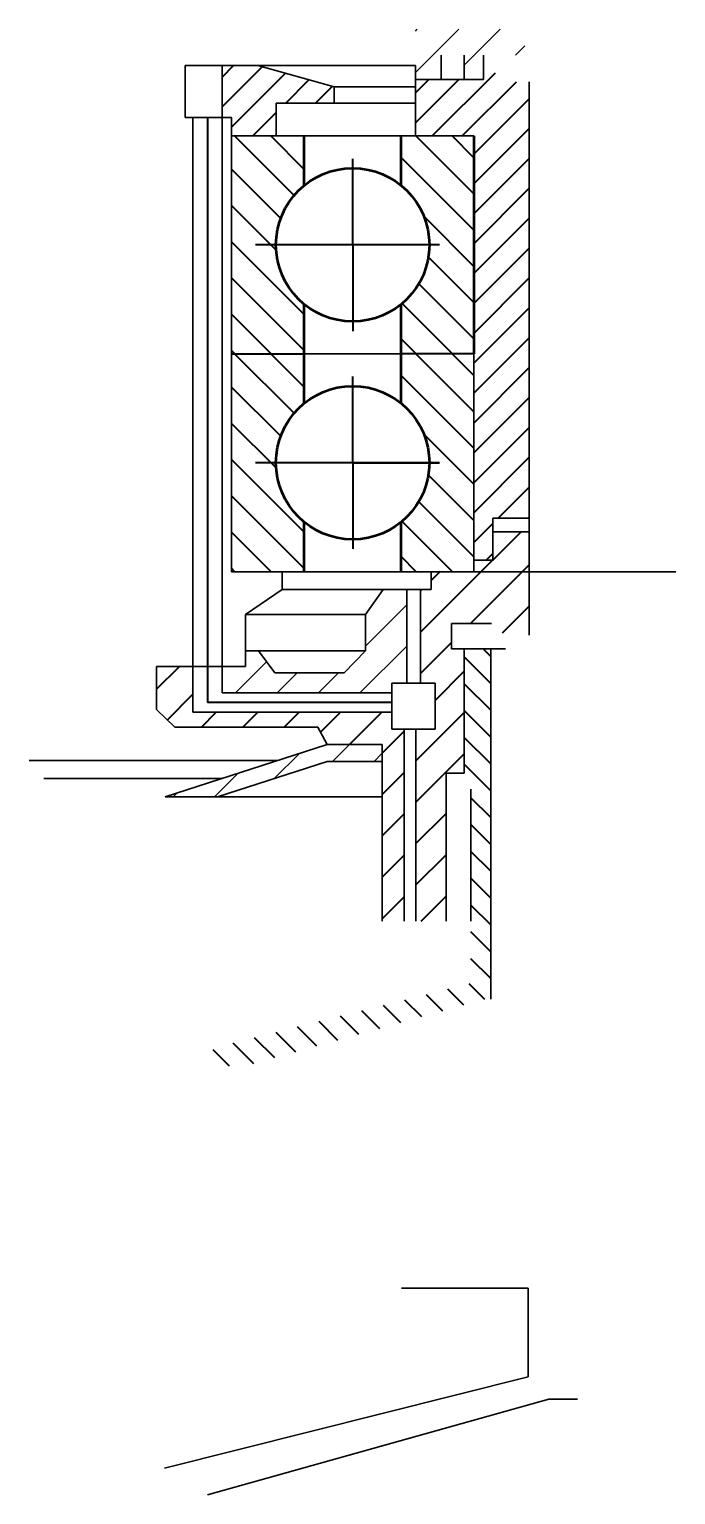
# Model space of a CAD drawing. Header units: millimetres. Extents: x 2879 to 23223, y -3142 to 6314.
# Drawn here: x 23191.8 to 23222.5, y -2474.1 to -2404.3 of the extents above; entities that cross this region are included whole.
import ezdxf

# ---------------------------------------------------------------- set-up
doc = ezdxf.new("R2010")
doc.units = ezdxf.units.MM
doc.layers.get('0').update_dxf_attribs({"lineweight": 40})
pattern_1 = [(45, (21343.6689, -5286.0134), (-0.7118318, 0.7118318), [])]
pattern_2 = [(45, (23243.6135, -2994.7924), (-0.9851186, 0.9851186), [])]

msp = doc.modelspace()

# ---------------------------------------------------------------- hatches: boundary and pattern name
at = {"lineweight": -3}
h = msp.add_hatch(dxfattribs=at)
h.set_pattern_fill('ANSI31', color=0, scale=0.438793, style=0)
h.set_pattern_definition([(45, (23243.6135, -2989.5564), (-0.9851186, 0.9851186), [])])
h.paths.add_polyline_path([(23215.343, -2404.545), (23215.343, -2404.289), (23210.136, -2404.289), (23210.136, -2406.014), (23210.136, -2406.683), (23211.362, -2406.683), (23211.362, -2405.525), (23212.462, -2405.525), (23212.462, -2406.683), (23213.385, -2406.683), (23213.385, -2405.525), (23213.943, -2405.525), (23215.343, -2405.525)])
at = {"ltscale": 0.5}
h = msp.add_hatch(dxfattribs=at)
h.set_pattern_fill('ANSI31', color=0, scale=0.317065, style=0)
h.set_pattern_definition(pattern_1)
h.paths.add_polyline_path([(23212.919, -2429.582), (23213.823, -2429.582), (23213.823, -2427.581), (23215.558, -2427.581), (23215.558, -2406.784), (23213.943, -2406.784), (23213.943, -2405.525), (23213.385, -2405.525), (23213.385, -2406.683), (23210.136, -2406.683), (23210.136, -2409.366), (23212.919, -2409.366)])
h = msp.add_hatch(dxfattribs=at)
h.set_pattern_fill('ANSI31', color=0, scale=0.317065, style=0)
h.set_pattern_definition(pattern_1)
h.paths.add_polyline_path([(23203.503, -2407.803), (23206.261, -2407.803), (23206.261, -2407.031), (23202.636, -2406.014), (23200.93, -2406.014), (23200.93, -2408.492), (23201.384, -2408.492), (23201.384, -2409.366), (23203.503, -2409.366)])
h = msp.add_hatch()
h.set_pattern_fill('ANSI31', color=0, scale=0.38444, angle=-90, style=0)
h.set_pattern_definition([(315, (22951.6299, -2218.1673), (0.8630924, 0.8630924), [])])
h.paths.add_polyline_path([(23210.803, -2414.558, -0.225512), (23209.457, -2417.39), (23209.457, -2419.748), (23212.917, -2419.748), (23212.917, -2409.368), (23209.457, -2409.368), (23209.457, -2411.727, -0.225512)])
h.paths.add_polyline_path([(23204.844, -2411.727), (23204.844, -2409.368), (23203.883, -2409.368), (23201.384, -2409.368), (23201.384, -2419.748), (23204.844, -2419.748), (23204.844, -2417.39, -0.225512), (23203.498, -2414.558, -0.225512)])
h = msp.add_hatch()
h.set_pattern_fill('ANSI31', color=0, scale=0.38444, angle=-90, style=0)
h.set_pattern_definition([(315, (22951.6299, -2228.5472), (0.8630924, 0.8630924), [])])
h.paths.add_polyline_path([(23210.803, -2424.938, -0.225512), (23209.457, -2427.77), (23209.457, -2430.128), (23212.917, -2430.128), (23212.917, -2419.748), (23209.457, -2419.748), (23209.457, -2422.107, -0.225512)])
h.paths.add_polyline_path([(23204.844, -2422.107), (23204.844, -2419.748), (23203.883, -2419.748), (23201.384, -2419.748), (23201.384, -2430.128), (23204.844, -2430.128), (23204.844, -2427.77, -0.225512), (23203.498, -2424.938, -0.225512)])
h = msp.add_hatch()
h.set_pattern_fill('ANSI31', color=0, scale=0.438793, style=0)
h.set_pattern_definition(pattern_2)
h.paths.add_polyline_path([(23212.465, -2433.807), (23211.862, -2433.807), (23211.862, -2432.604), (23213.765, -2432.604), (23214.421, -2433.159), (23215.558, -2433.159), (23215.558, -2428.23), (23213.823, -2428.23), (23213.823, -2429.582), (23212.919, -2429.582), (23212.919, -2430.128), (23210.881, -2430.128), (23210.881, -2430.975), (23210.38, -2430.975), (23210.38, -2435.433), (23211.071, -2435.433), (23211.071, -2437.629), (23210.164, -2437.629), (23210.164, -2446.783), (23211.594, -2446.783), (23211.594, -2439.72), (23212.465, -2439.72)])
at = {"lineweight": -3}
h = msp.add_hatch(dxfattribs=at)
h.set_pattern_fill('ANSI31', color=0, scale=0.438793, style=0)
h.set_pattern_definition(pattern_2)
h.paths.add_polyline_path([(23209.724, -2430.975), (23208.606, -2430.975), (23207.754, -2432.17), (23207.754, -2433.904), (23206.751, -2434.944), (23203.436, -2434.944), (23202.665, -2433.904), (23202.048, -2433.904), (23202.048, -2434.637), (23200.93, -2434.637), (23200.93, -2435.907), (23209.013, -2435.907), (23209.013, -2435.433), (23209.724, -2435.433)])
h = msp.add_hatch()
h.set_pattern_fill('ANSI31', color=0, scale=0.28476, angle=90, style=0)
h.set_pattern_definition([(135, (21343.6689, -5286.0134), (-0.63930443, -0.63930443), [])])
h.paths.add_polyline_path([(23213.731, -2433.807), (23212.465, -2433.807), (23212.465, -2439.72), (23212.781, -2440.481), (23212.781, -2446.783), (23212.781, -2449.746), (23200.657, -2452.79), (23200.489, -2452.832), (23200.489, -2453.673), (23202.091, -2453.673), (23213.47, -2450.493), (23213.731, -2450.493)])
h = msp.add_hatch()
h.set_pattern_fill('ANSI31', color=0, scale=0.438793, style=0)
h.set_pattern_definition(pattern_2)
h.paths.add_polyline_path([(23209.606, -2437.629), (23209.013, -2437.629), (23209.013, -2436.827), (23199.546, -2436.827), (23199.546, -2434.637), (23197.811, -2434.637), (23197.811, -2435.311), (23197.811, -2436.693), (23198.687, -2437.53), (23205.487, -2437.53), (23205.94, -2438.366), (23208.558, -2438.366), (23208.558, -2440.856), (23208.558, -2446.783), (23209.606, -2446.783)])
at = {"lineweight": 30}
h = msp.add_hatch(dxfattribs=at)
h.set_pattern_fill('ANSI31', color=0, scale=0.438793, style=0)
h.set_pattern_definition(pattern_2)
h.paths.add_polyline_path([(23208.558, -2438.366), (23205.94, -2438.366), (23198.217, -2440.856), (23200.71, -2440.856), (23205.94, -2439.168), (23208.558, -2439.168)])

# ---------------------------------------------------------------- linework, layer by layer
at = {"color": 0, "lineweight": 30}
for p, q in [((23211.362, -2406.683), (23211.362, -2405.525)), ((23212.462, -2405.525), (23212.462, -2406.683)), ((23213.385, -2405.525), (23213.385, -2406.683)), ((23199.173, -2408.492), (23199.173, -2406.014)), ((23199.173, -2406.014), (23210.136, -2406.014)), ((23200.93, -2408.492), (23200.93, -2406.014)), ((23206.261, -2407.031), (23202.636, -2406.014)), ((23210.136, -2406.014), (23210.136, -2409.366)), ((23213.385, -2406.683), (23210.136, -2406.683)), ((23215.558, -2406.784), (23215.558, -2433.159)), ((23206.261, -2407.803), (23206.261, -2407.031)), ((23206.261, -2407.031), (23210.136, -2407.031)), ((23203.503, -2409.366), (23203.503, -2407.803)), ((23203.503, -2407.803), (23210.136, -2407.803)), ((23199.173, -2408.492), (23201.384, -2408.492)), ((23199.546, -2434.637), (23199.546, -2408.492)), ((23200.93, -2408.492), (23200.93, -2435.907)), ((23201.384, -2408.492), (23201.384, -2430.128)), ((23212.919, -2409.366), (23201.384, -2409.366)), ((23212.919, -2430.128), (23212.919, -2409.366)), ((23201.384, -2430.128), (23201.384, -2419.748)), ((23201.384, -2419.748), (23203.883, -2419.748)), ((23212.917, -2419.748), (23203.883, -2419.748)), ((23212.917, -2419.748), (23212.917, -2430.128)), ((23213.823, -2429.582), (23213.823, -2427.581)), ((23213.823, -2427.581), (23215.558, -2427.581)), ((23213.823, -2428.23), (23215.558, -2428.23)), ((23212.919, -2429.582), (23213.823, -2429.582)), ((23222.528, -2430.128), (23201.384, -2430.128)), ((23201.384, -2430.128), (23204.844, -2430.128)), ((23201.717, -2430.128), (23212.919, -2430.128)), ((23203.788, -2430.975), (23203.788, -2430.128)), ((23212.917, -2430.128), (23209.457, -2430.128)), ((23210.881, -2430.975), (23210.881, -2430.128)), ((23212.917, -2430.128), (23222.528, -2430.128)), ((23202.048, -2432.17), (23203.788, -2430.975)), ((23203.788, -2430.975), (23210.881, -2430.975)), ((23207.754, -2432.17), (23208.606, -2430.975)), ((23209.724, -2435.433), (23209.724, -2430.975)), ((23210.38, -2430.975), (23210.38, -2435.433)), ((23202.048, -2434.637), (23202.048, -2432.17)), ((23202.048, -2432.17), (23207.754, -2432.17)), ((23207.754, -2432.17), (23207.754, -2433.904)), ((23213.765, -2432.604), (23211.862, -2432.604)), ((23211.862, -2432.604), (23211.862, -2433.807)), ((23207.754, -2433.904), (23202.048, -2433.904)), ((23202.048, -2433.904), (23202.665, -2433.904)), ((23202.665, -2433.904), (23203.436, -2434.944)), ((23206.751, -2434.944), (23207.754, -2433.904)), ((23211.862, -2433.807), (23212.465, -2433.807)), ((23212.465, -2439.72), (23212.465, -2433.807)), ((23212.465, -2433.807), (23214.421, -2433.807)), ((23214.421, -2433.807), (23213.731, -2433.807)), ((23213.731, -2433.807), (23213.731, -2450.493)), ((23197.811, -2435.311), (23197.811, -2434.637)), ((23197.811, -2434.637), (23199.546, -2434.637)), ((23199.546, -2434.637), (23199.546, -2436.827)), ((23199.546, -2434.637), (23202.048, -2434.637)), ((23203.436, -2434.944), (23206.751, -2434.944)), ((23197.811, -2436.693), (23197.811, -2435.311)), ((23209.013, -2436.827), (23209.013, -2435.433)), ((23209.013, -2435.433), (23211.071, -2435.433)), ((23211.071, -2435.433), (23211.071, -2437.629)), ((23200.93, -2435.907), (23209.013, -2435.907)), ((23198.687, -2437.53), (23197.811, -2436.693)), ((23199.546, -2436.827), (23209.013, -2436.827)), ((23209.013, -2437.629), (23209.013, -2436.827)), ((23205.487, -2437.53), (23198.687, -2437.53)), ((23205.94, -2438.366), (23205.487, -2437.53)), ((23211.071, -2437.629), (23209.013, -2437.629)), ((23209.606, -2437.629), (23209.606, -2446.783)), ((23210.164, -2437.629), (23210.164, -2446.783)), ((23198.217, -2440.856), (23205.94, -2438.366)), ((23205.94, -2438.366), (23208.558, -2438.366)), ((23208.558, -2438.366), (23208.558, -2440.856)), ((23191.754, -2439.122), (23203.595, -2439.122)), ((23200.71, -2440.856), (23205.94, -2439.168)), ((23205.94, -2439.168), (23208.558, -2439.168)), ((23211.594, -2446.783), (23211.594, -2439.72)), ((23211.594, -2439.72), (23212.465, -2439.72)), ((23192.438, -2439.974), (23200.953, -2439.974)), ((23212.781, -2446.783), (23212.781, -2440.481)), ((23198.217, -2440.856), (23208.558, -2440.856)), ((23208.558, -2440.856), (23208.558, -2446.783)), ((23209.47, -2464.255), (23215.503, -2464.255)), ((23215.503, -2464.255), (23215.503, -2468.488)), ((23215.503, -2468.488), (23198.183, -2472.837)), ((23200.231, -2474.099), (23216.487, -2469.555)), ((23216.487, -2469.555), (23217.846, -2469.555))]:
    msp.add_line(p, q, dxfattribs=at)
at = {"color": 0, "ltscale": 0.5}
for p, q in [((23200.238, -2408.492), (23200.238, -2435.907)), ((23207.15, -2414.558), (23207.15, -2410.455)), ((23211.288, -2414.558), (23202.521, -2414.558)), ((23207.15, -2414.558), (23207.15, -2418.662)), ((23207.15, -2424.938), (23207.15, -2420.835)), ((23211.288, -2424.938), (23202.521, -2424.938)), ((23207.15, -2424.938), (23211.288, -2424.938)), ((23207.15, -2424.938), (23207.15, -2429.042)), ((23200.238, -2435.907), (23200.238, -2436.367)), ((23209.013, -2436.367), (23200.238, -2436.367))]:
    msp.add_line(p, q, dxfattribs=at)
at = {"color": 0, "lineweight": 50}
for p, q in [((23204.844, -2411.727), (23204.844, -2409.366)), ((23209.457, -2411.727), (23209.457, -2409.366)), ((23212.917, -2409.366), (23212.917, -2419.748)), ((23204.844, -2419.748), (23204.844, -2417.39)), ((23209.457, -2419.748), (23209.457, -2417.39)), ((23204.844, -2422.107), (23204.844, -2419.748)), ((23209.457, -2422.107), (23209.457, -2419.748)), ((23204.844, -2430.128), (23204.844, -2427.77)), ((23209.457, -2430.128), (23209.457, -2427.77))]:
    msp.add_line(p, q, dxfattribs=at)
at = {"color": 0}
for p, q in [((23201.384, -2419.748), (23204.844, -2419.748)), ((23212.917, -2419.748), (23209.457, -2419.748))]:
    msp.add_line(p, q, dxfattribs=at)
at = {"color": 0, "lineweight": 50}
for centre in [(23207.15, -2414.558), (23207.15, -2424.938)]:
    msp.add_circle(centre, 3.652, dxfattribs=at)

doc.saveas('drawing.dxf')
